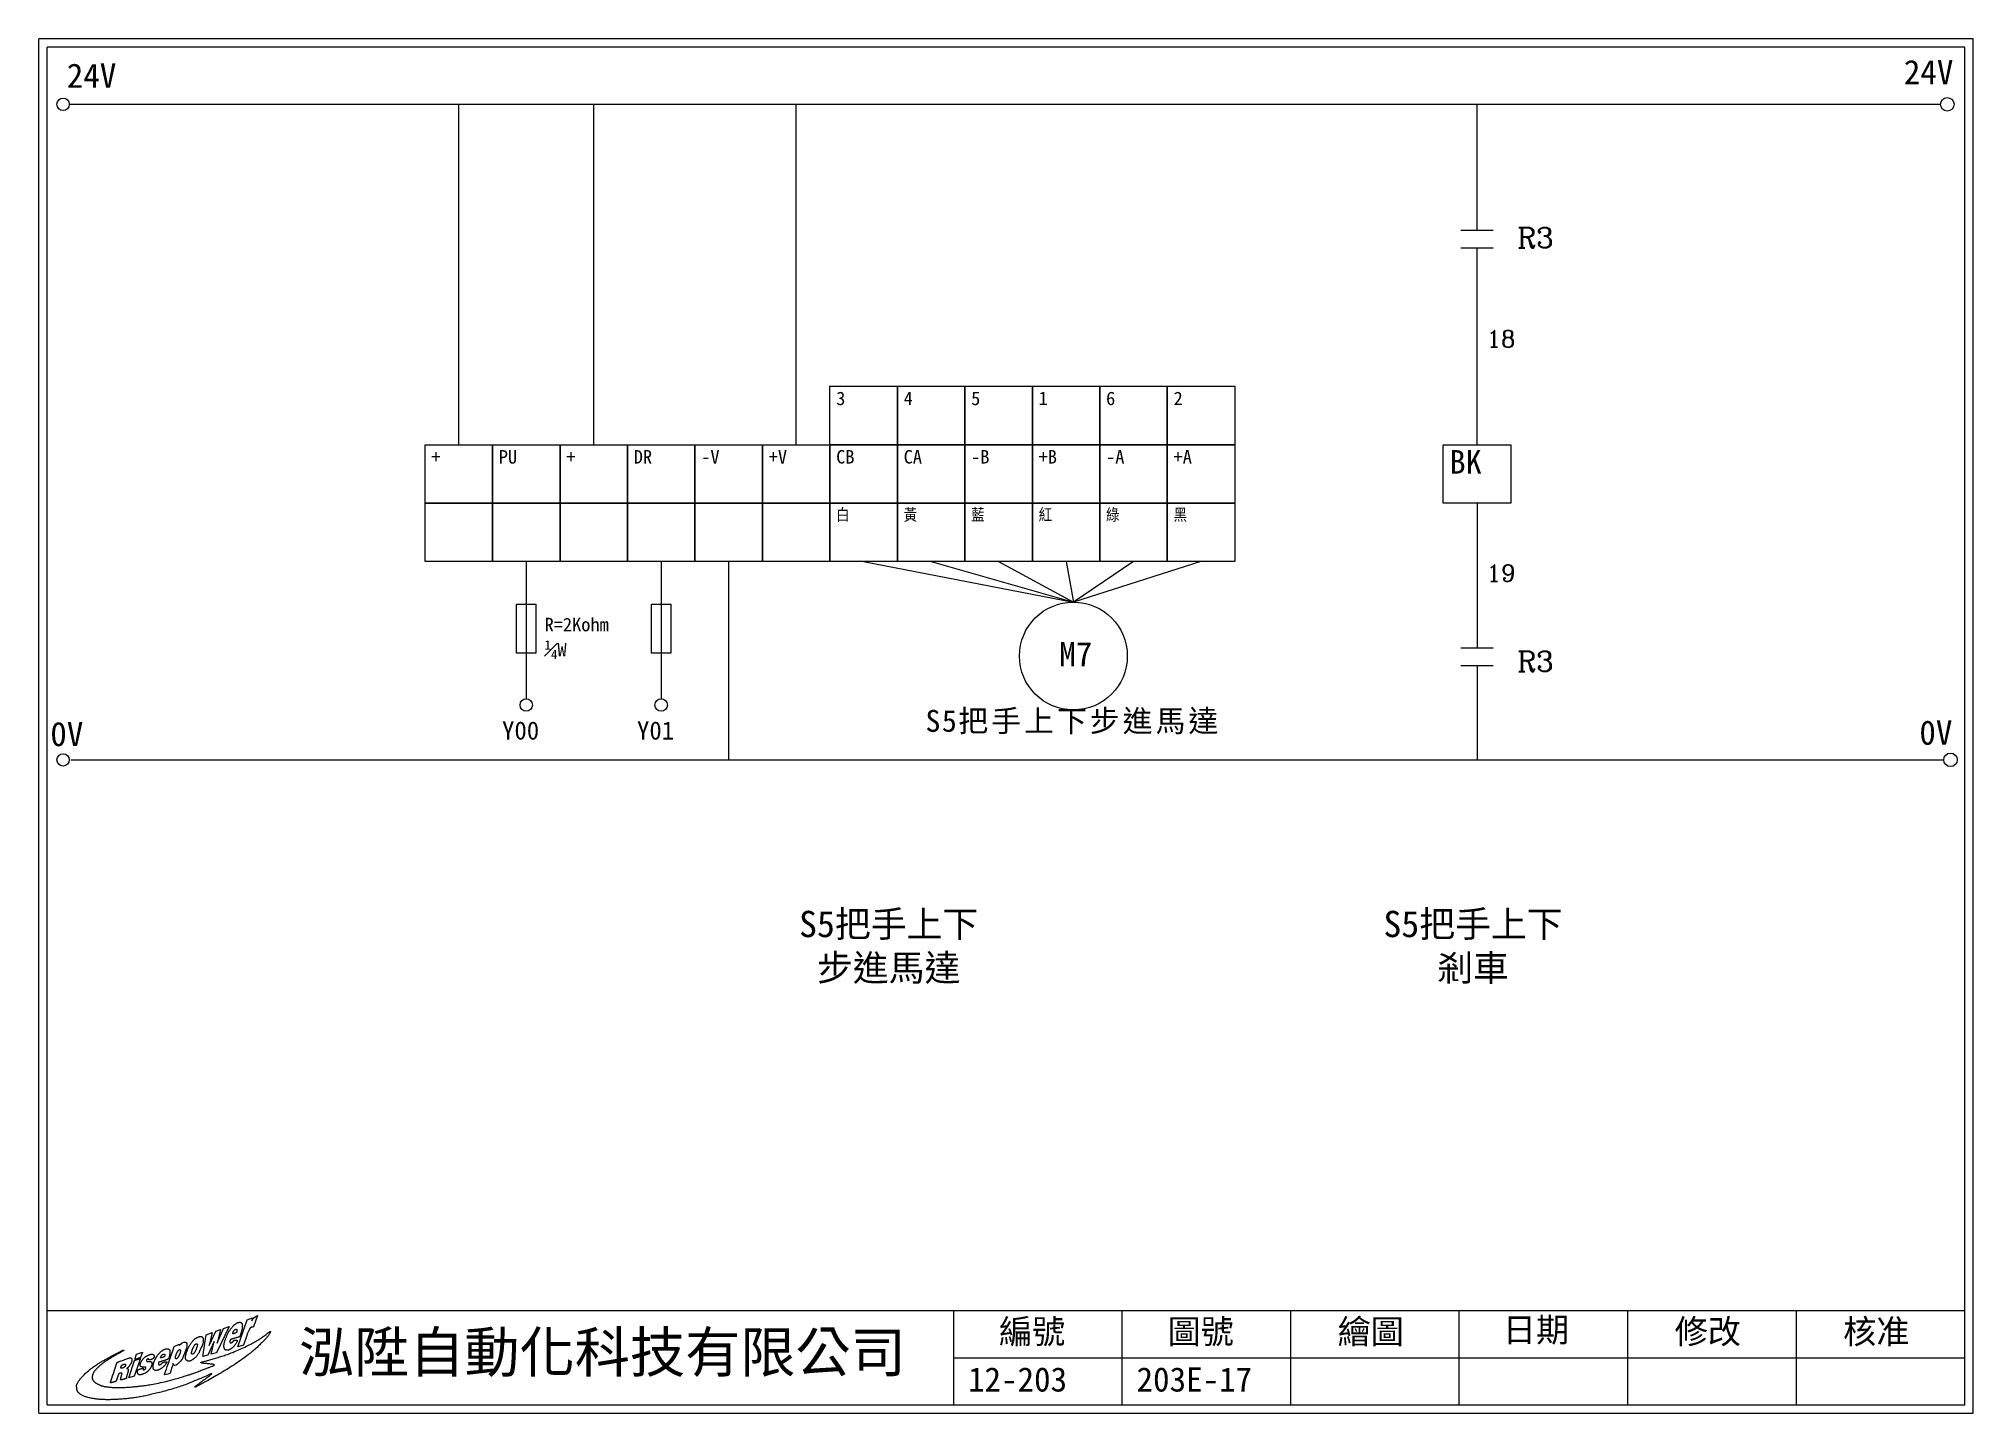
# Model space of a CAD drawing. Extents: x 926 to 1213, y -211 to -7.
import ezdxf

# ---------------------------------------------------------------- set-up
doc = ezdxf.new("R2010")
doc.units = 0
doc.layers.get('0').update_dxf_attribs({"linetype": 'CONTINUOUS'})
for name, color, linetype in [('圖框層', 7, 'CONTINUOUS'), ('標尺寸層', 3, 'CONTINUOUS'), ('輪廓線層', 7, 'CONTINUOUS')]:
    doc.layers.add(name, color=color, linetype=linetype)
doc.styles.add('CNS', font='romanc.shx', dxfattribs={"bigfont": 'chineset.shx'})
doc.styles.add('STSL', font='KAIU.TTF')
doc.styles.add('標楷體', font='KAIU.TTF')

msp = doc.modelspace()

# ---------------------------------------------------------------- texts
at = {"attachment_point": 1}
for s, insert, char_height, width in [('{\\Fromanc,chineset|c136;R3}', (1145.06, -35.26), 3, 8.2913), ('{\\Fromanc,chineset|c136;18}', (1140.53, -50.53), 2.5, 8.2913), ('3', (1044.05, -59.62), 2, 8.2913), ('4', (1054.06, -59.62), 2, 8.2913), ('5', (1064.07, -59.62), 2, 8.2913), ('1', (1074.08, -59.62), 2, 8.2913), ('6', (1084.09, -59.62), 2, 8.2913), ('2', (1094.1, -59.62), 2, 8.2913), ('+', (983.99, -68.29), 2, 8.2913), ('PU', (994, -68.29), 2, 8.2913), ('+', (1004.01, -68.29), 2, 8.2913), ('DR', (1014.02, -68.29), 2, 8.2913), ('-V', (1024.03, -68.29), 2, 8.2913), ('+V', (1034.04, -68.29), 2, 8.2913), ('CB', (1044.05, -68.29), 2, 8.2913), ('CA', (1054.06, -68.29), 2, 8.2913), ('-B', (1064.07, -68.29), 2, 8.2913), ('+B', (1074.08, -68.29), 2, 8.2913), ('-A', (1084.09, -68.29), 2, 8.2913), ('+A', (1094.1, -68.29), 2, 8.2913), ('BK', (1135.05, -68.29), 3.5, 8.2913), ('{\\Fromanc,chineset|c136;白}', (1044.05, -76.95), 2, 8.2913), ('{\\Fromanc,chineset|c136;黃}', (1054.06, -76.95), 2, 8.2913), ('{\\Fromanc,chineset|c136;藍}', (1064.07, -76.95), 2, 8.2913), ('{\\Fromanc,chineset|c136;紅}', (1074.08, -76.95), 2, 8.2913), ('{\\Fromanc,chineset|c136;綠}', (1084.09, -76.95), 2, 8.2913), ('{\\Fromanc,chineset|c136;黑}', (1094.1, -76.95), 2, 8.2913), ('{\\Fromanc,chineset|c136;19}', (1140.53, -85.3), 2.5, 8.2913), ('\\A1;R=2Kohm\\P{\\H0.7x;\\S1#4;}W', (1000.79, -93.18), 2, 14.6181), ('{\\Fromanc,chineset|c136;R3}', (1145.06, -98.15), 3, 8.2913)]:
    msp.add_mtext(s, dxfattribs=dict(at, insert=insert, char_height=char_height, width=width))
at = {"color": 0, "insert": (1079.24, -106.85), "char_height": 3.25, "width": 46.0407, "attachment_point": 2, "style": '標楷體'}
msp.add_mtext('{\\T1.1;S5把手上下步進馬達}', dxfattribs=at)
at = {"layer": '圖框層', "color": 4, "style": 'STSL'}
for s, height, p in [('24V', 3.6, (929.91, -14.53)), ('24V', 3.6, (1202.44, -14)), ('M7', 3.6, (1077.15, -100.38)), ('0V', 3.6, (927.47, -112.22)), ('Y00', 2.7, (994.48, -111.25)), ('Y01', 2.7, (1014.5, -111.25)), ('0V', 3.6, (1204.74, -112.01)), ('編號', 3.6, (1068.21, -200.88)), ('圖號', 3.6, (1093.21, -200.88)), ('繪圖', 3.6, (1118.44, -200.88)), ('日期', 3.6, (1142.96, -200.63)), ('修改', 3.6, (1168.44, -200.88)), ('核准', 3.6, (1193.44, -200.88)), ('泓陞自動化科技有限公司', 6, (964.35, -205.14)), ('12-203', 3.6, (1063.61, -207.99)), ('203E-17', 3.6, (1088.61, -207.99))]:
    msp.add_text(s, height=height, dxfattribs=at).set_placement(p)
at = {"layer": '標尺寸層', "color": 7, "char_height": 3.9, "width": 27.7582, "attachment_point": 5, "style": 'CNS'}
for s, insert in [('{\\fDFKai-SB|b0|i0|c136|p65;S5把手上下步進馬達}', (1051.84, -142.08)), ('{\\fDFKai-SB|b0|i0|c136|p65;S5把手上下剎車}', (1138.53, -142.08))]:
    msp.add_mtext(s, dxfattribs=dict(at, insert=insert))

# ---------------------------------------------------------------- linework, layer by layer
for points in [[(1043.12, -58.82), (1053.13, -58.82), (1053.13, -67.49), (1043.12, -67.49)], [(1053.13, -58.82), (1063.14, -58.82), (1063.14, -67.49), (1053.13, -67.49)], [(1063.14, -58.82), (1073.15, -58.82), (1073.15, -67.49), (1063.14, -67.49)], [(1073.15, -58.82), (1083.16, -58.82), (1083.16, -67.49), (1073.15, -67.49)], [(1083.16, -58.82), (1093.17, -58.82), (1093.17, -67.49), (1083.16, -67.49)], [(1093.17, -58.82), (1103.18, -58.82), (1103.18, -67.49), (1093.17, -67.49)], [(983.06, -67.49), (993.07, -67.49), (993.07, -76.15), (983.06, -76.15)], [(993.07, -67.49), (1003.08, -67.49), (1003.08, -76.15), (993.07, -76.15)], [(1003.08, -67.49), (1013.09, -67.49), (1013.09, -76.15), (1003.08, -76.15)], [(1013.09, -67.49), (1023.1, -67.49), (1023.1, -76.15), (1013.09, -76.15)], [(1023.1, -67.49), (1033.11, -67.49), (1033.11, -76.15), (1023.1, -76.15)], [(1033.11, -67.49), (1043.12, -67.49), (1043.12, -76.15), (1033.11, -76.15)], [(1043.12, -67.49), (1053.13, -67.49), (1053.13, -76.15), (1043.12, -76.15)], [(1053.13, -67.49), (1063.14, -67.49), (1063.14, -76.15), (1053.13, -76.15)], [(1063.14, -67.49), (1073.15, -67.49), (1073.15, -76.15), (1063.14, -76.15)], [(1073.15, -67.49), (1083.16, -67.49), (1083.16, -76.15), (1073.15, -76.15)], [(1083.16, -67.49), (1093.17, -67.49), (1093.17, -76.15), (1083.16, -76.15)], [(1093.17, -67.49), (1103.18, -67.49), (1103.18, -76.15), (1093.17, -76.15)], [(1134.11, -67.49), (1144.12, -67.49), (1144.12, -76.15), (1134.11, -76.15)], [(983.06, -76.15), (993.07, -76.15), (993.07, -84.81), (983.06, -84.81)], [(993.07, -76.15), (1003.08, -76.15), (1003.08, -84.81), (993.07, -84.81)], [(1003.08, -76.15), (1013.09, -76.15), (1013.09, -84.81), (1003.08, -84.81)], [(1013.09, -76.15), (1023.1, -76.15), (1023.1, -84.81), (1013.09, -84.81)], [(1023.1, -76.15), (1033.11, -76.15), (1033.11, -84.81), (1023.1, -84.81)], [(1033.11, -76.15), (1043.12, -76.15), (1043.12, -84.81), (1033.11, -84.81)], [(1043.12, -76.15), (1053.13, -76.15), (1053.13, -84.81), (1043.12, -84.81)], [(1053.13, -76.15), (1063.14, -76.15), (1063.14, -84.81), (1053.13, -84.81)], [(1063.14, -76.15), (1073.15, -76.15), (1073.15, -84.81), (1063.14, -84.81)], [(1073.15, -76.15), (1083.16, -76.15), (1083.16, -84.81), (1073.15, -84.81)], [(1083.16, -76.15), (1093.17, -76.15), (1093.17, -84.81), (1083.16, -84.81)], [(1093.17, -76.15), (1103.18, -76.15), (1103.18, -84.81), (1093.17, -84.81)]]:
    msp.add_lwpolyline(points, close=True)
for centre, radius in [((1208.88, -16.99), 1), ((1079.24, -98.85), 8), ((1209.36, -114.26), 1)]:
    msp.add_circle(centre, radius)
at = {"layer": '圖框層', "color": 7}
for p, q in [((1212.74, -7.25), (925.74, -7.25)), ((925.74, -211.22), (925.74, -7.25)), ((1211.49, -8.5), (926.99, -8.5)), ((926.99, -209.97), (926.99, -8.5)), ((1211.49, -209.97), (1211.49, -8.5)), ((1212.74, -211.22), (1212.74, -7.25)), ((926.99, -195.97), (1211.49, -195.97)), ((1061.49, -209.97), (1061.49, -195.97)), ((1086.49, -209.97), (1086.49, -195.97)), ((1111.49, -209.97), (1111.49, -195.97)), ((1136.49, -209.97), (1136.49, -195.97)), ((1161.49, -209.97), (1161.49, -195.97)), ((1186.49, -209.97), (1186.49, -195.97)), ((1061.49, -202.97), (1211.49, -202.97)), ((925.74, -211.22), (1212.74, -211.22)), ((926.99, -209.97), (1211.49, -209.97))]:
    msp.add_line(p, q, dxfattribs=at)
at = {"layer": '標尺寸層', "color": 7}
for p, q in [((930.28, -16.99), (1207.88, -16.99)), ((930.49, -114.26), (1208.36, -114.26))]:
    msp.add_line(p, q, dxfattribs=at)
at = {"layer": '標尺寸層'}
for p, q in [((988.06, -67.49), (988.06, -16.99)), ((1008.08, -67.49), (1008.08, -16.99)), ((1038.11, -67.49), (1038.11, -16.99)), ((1139.12, -35.64), (1139.12, -16.99)), ((1136.74, -35.64), (1141.49, -35.64)), ((1136.74, -38.27), (1141.49, -38.27)), ((1139.12, -67.49), (1139.12, -38.27)), ((1139.12, -76.15), (1139.12, -97.63)), ((998.07, -84.81), (998.07, -105.2)), ((1018.09, -84.81), (1018.09, -105.2)), ((1028.1, -84.81), (1028.1, -114.26)), ((1048.12, -84.81), (1079.24, -90.85)), ((1058.13, -84.81), (1079.24, -90.85)), ((1068.14, -84.81), (1079.24, -90.85)), ((1078.15, -84.81), (1079.24, -90.85)), ((1088.16, -84.81), (1079.24, -90.85)), ((1098.17, -84.81), (1079.24, -90.85)), ((1136.74, -97.63), (1141.49, -97.63)), ((1136.74, -100.26), (1141.49, -100.26)), ((1139.12, -100.26), (1139.12, -114.26))]:
    msp.add_line(p, q, dxfattribs=at)
for points in [[(996.63, -91.17), (999.51, -91.17), (999.51, -98.42), (996.63, -98.42)], [(1016.65, -91.17), (1019.53, -91.17), (1019.53, -98.42), (1016.65, -98.42)]]:
    msp.add_lwpolyline(points, close=True, dxfattribs=at)
at = {"layer": '標尺寸層', "color": 7}
for centre in [(929.36, -16.99), (998.07, -106.12), (1018.09, -106.12), (929.36, -114.26)]:
    msp.add_circle(centre, 0.92, dxfattribs=at)
at = {"layer": '輪廓線層', "color": 116}
for points in [[(955.69, -199.49), (955.68, -199.53), (955.66, -199.58), (955.65, -199.62), (955.63, -199.66), (955.62, -199.7), (955.61, -199.73), (955.6, -199.76), (955.59, -199.79), (955.57, -199.81), (955.56, -199.83), (955.55, -199.85), (955.54, -199.86), (955.52, -199.88), (955.5, -199.89), (955.48, -199.9), (955.46, -199.91), (955.44, -199.92), (955.41, -199.92), (955.38, -199.93), (955.34, -199.94), (955.3, -199.95), (955.26, -199.96), (955.21, -199.97), (955.16, -199.98), (955.1, -200), (955.04, -200.01), (954.97, -200.03), (954.91, -200.05), (954.84, -200.07), (954.77, -200.09), (954.71, -200.11), (954.65, -200.13), (954.59, -200.15), (954.54, -200.16), (954.49, -200.18), (954.44, -200.19), (954.4, -200.2), (954.36, -200.22), (954.33, -200.23), (954.3, -200.24), (954.28, -200.25), (954.25, -200.26), (954.23, -200.27), (954.22, -200.28), (954.2, -200.29), (954.19, -200.3), (954.18, -200.31), (954.17, -200.33), (954.16, -200.35), (954.15, -200.37), (954.14, -200.39), (954.13, -200.42), (954.12, -200.44), (954.11, -200.47), (954.11, -200.49), (954.1, -200.52), (954.1, -200.54), (954.1, -200.56), (954.09, -200.58), (954.09, -200.6), (954.09, -200.62), (954.09, -200.64), (954.1, -200.66), (954.1, -200.68), (954.11, -200.69), (954.11, -200.71), (954.12, -200.72), (954.13, -200.73), (954.14, -200.74), (954.15, -200.75), (954.16, -200.76), (954.17, -200.76), (954.19, -200.77), (954.2, -200.77), (954.22, -200.77), (954.24, -200.77), (954.26, -200.77), (954.28, -200.77), (954.3, -200.76), (954.32, -200.76), (954.34, -200.75), (954.36, -200.74), (954.38, -200.73), (954.4, -200.72), (954.42, -200.71), (954.43, -200.69), (954.45, -200.68), (954.47, -200.66), (954.49, -200.64), (954.51, -200.63), (954.53, -200.61), (954.55, -200.59), (954.56, -200.57), (954.58, -200.55), (954.6, -200.53), (954.61, -200.51), (954.62, -200.5), (954.63, -200.48), (954.65, -200.46), (954.66, -200.45), (954.69, -200.43), (954.71, -200.41), (954.75, -200.4), (954.79, -200.38), (954.84, -200.37), (954.9, -200.35), (954.97, -200.34), (955.03, -200.34), (955.09, -200.34), (955.13, -200.35), (955.17, -200.38), (955.19, -200.42), (955.19, -200.48), (955.17, -200.55), (955.14, -200.63), (955.09, -200.72), (955.04, -200.82), (954.98, -200.91), (954.91, -201.01), (954.85, -201.09), (954.78, -201.18), (954.72, -201.25), (954.66, -201.31), (954.61, -201.37), (954.55, -201.43), (954.5, -201.48), (954.45, -201.52), (954.4, -201.56), (954.36, -201.59), (954.32, -201.62), (954.28, -201.64), (954.24, -201.67), (954.21, -201.69), (954.18, -201.71), (954.14, -201.73), (954.11, -201.74), (954.08, -201.76), (954.06, -201.77), (954.03, -201.78), (954, -201.8), (953.98, -201.81), (953.95, -201.82), (953.93, -201.83), (953.9, -201.84), (953.88, -201.85), (953.86, -201.85), (953.83, -201.86), (953.81, -201.86), (953.78, -201.87), (953.76, -201.87), (953.73, -201.87), (953.71, -201.87), (953.68, -201.87), (953.65, -201.87), (953.62, -201.86), (953.59, -201.86), (953.56, -201.85), (953.53, -201.84), (953.5, -201.84), (953.47, -201.83), (953.45, -201.81), (953.43, -201.8), (953.41, -201.79), (953.39, -201.77), (953.37, -201.75), (953.36, -201.73), (953.34, -201.71), (953.33, -201.68), (953.31, -201.65), (953.3, -201.62), (953.29, -201.59), (953.28, -201.55), (953.27, -201.52), (953.26, -201.48), (953.25, -201.44), (953.24, -201.4), (953.23, -201.35), (953.23, -201.31), (953.23, -201.26), (953.23, -201.22), (953.23, -201.17), (953.23, -201.12), (953.23, -201.07), (953.24, -201.02), (953.25, -200.97), (953.26, -200.91), (953.27, -200.85), (953.28, -200.79), (953.29, -200.73), (953.31, -200.66), (953.33, -200.59), (953.35, -200.51), (953.38, -200.43), (953.41, -200.34), (953.44, -200.25), (953.47, -200.16), (953.51, -200.06), (953.54, -199.96), (953.58, -199.87), (953.63, -199.77), (953.67, -199.67), (953.71, -199.57), (953.76, -199.47), (953.81, -199.38), (953.86, -199.28), (953.91, -199.19), (953.97, -199.09), (954.02, -199), (954.08, -198.91), (954.14, -198.82), (954.2, -198.74), (954.26, -198.66), (954.32, -198.58), (954.38, -198.51), (954.43, -198.44), (954.48, -198.38), (954.53, -198.33), (954.57, -198.28), (954.61, -198.23), (954.65, -198.19), (954.69, -198.16), (954.72, -198.12), (954.76, -198.09), (954.8, -198.06), (954.84, -198.03), (954.88, -198), (954.92, -197.97), (954.96, -197.94), (955, -197.92), (955.04, -197.89), (955.08, -197.86), (955.13, -197.84), (955.16, -197.82), (955.2, -197.8), (955.24, -197.78), (955.28, -197.76), (955.31, -197.75), (955.35, -197.74), (955.38, -197.73), (955.41, -197.72), (955.45, -197.71), (955.48, -197.71), (955.51, -197.7), (955.54, -197.7), (955.57, -197.7), (955.59, -197.7), (955.62, -197.7), (955.65, -197.71), (955.67, -197.71), (955.69, -197.72), (955.71, -197.72), (955.74, -197.73), (955.76, -197.74), (955.78, -197.75), (955.79, -197.77), (955.81, -197.78), (955.83, -197.8), (955.84, -197.82), (955.86, -197.84), (955.88, -197.86), (955.89, -197.88), (955.9, -197.91), (955.91, -197.94), (955.92, -197.96), (955.93, -197.99), (955.94, -198.02), (955.94, -198.06), (955.95, -198.09), (955.95, -198.13), (955.95, -198.16), (955.96, -198.2), (955.96, -198.25), (955.96, -198.29), (955.95, -198.33), (955.95, -198.38), (955.95, -198.43), (955.94, -198.48), (955.94, -198.53), (955.93, -198.58), (955.93, -198.63), (955.92, -198.68), (955.91, -198.73), (955.9, -198.78), (955.88, -198.83), (955.87, -198.88), (955.86, -198.93), (955.84, -198.99), (955.83, -199.04), (955.81, -199.1), (955.79, -199.16), (955.78, -199.21), (955.76, -199.27), (955.74, -199.33), (955.72, -199.38), (955.71, -199.43)], [(956.9, -198.92), (956.71, -199.35), (956.57, -199.81), (956.13, -201.11), (955.27, -201.34), (956.68, -197.35), (957.47, -197.06), (957.34, -197.52), (957.59, -197.08), (957.89, -196.83), (958.2, -196.69), (957.61, -198.38), (957.48, -198.43), (957.32, -198.46), (957.12, -198.6)], [(947.07, -203.08), (946.8, -203.46), (946.49, -203.77), (946.27, -203.98), (946.14, -204.05), (945.96, -204.1), (945.84, -204.06), (945.72, -204.02), (945.7, -203.89), (945.69, -203.83), (945.63, -203.99), (945.6, -204.18), (945.5, -204.43), (945.39, -204.78), (945.31, -205.09), (945.24, -205.24), (945.19, -205.33), (944.88, -205.4), (944.4, -205.51), (944.51, -205.18), (944.65, -204.79), (944.68, -204.67), (944.82, -204.26), (945.01, -203.77), (945.14, -203.32), (945.4, -202.6), (945.63, -201.93), (945.84, -201.29), (946.6, -200.98), (946.6, -201.18), (946.74, -200.99), (947.03, -200.78), (947.29, -200.66), (947.5, -200.65), (947.61, -200.73), (947.7, -200.84), (947.71, -201.05), (947.7, -201.33), (947.68, -201.55), (947.59, -201.81), (947.48, -202.08), (947.39, -202.32), (947.24, -202.7)], [(947.99, -203.49), (947.96, -203.49), (947.93, -203.48), (947.9, -203.48), (947.87, -203.47), (947.85, -203.46), (947.82, -203.45), (947.79, -203.43), (947.77, -203.42), (947.75, -203.4), (947.72, -203.39), (947.7, -203.37), (947.68, -203.35), (947.66, -203.34), (947.64, -203.32), (947.63, -203.3), (947.61, -203.27), (947.6, -203.25), (947.58, -203.23), (947.57, -203.2), (947.56, -203.18), (947.55, -203.15), (947.54, -203.12), (947.54, -203.09), (947.53, -203.06), (947.53, -203.03), (947.52, -203), (947.52, -202.97), (947.52, -202.94), (947.52, -202.9), (947.52, -202.87), (947.52, -202.83), (947.53, -202.8), (947.53, -202.76), (947.54, -202.72), (947.54, -202.69), (947.55, -202.65), (947.56, -202.61), (947.57, -202.57), (947.58, -202.53), (947.59, -202.48), (947.6, -202.44), (947.61, -202.4), (947.62, -202.36), (947.63, -202.32), (947.64, -202.28), (947.65, -202.24), (947.66, -202.2), (947.68, -202.16), (947.69, -202.12), (947.7, -202.09), (947.72, -202.05), (947.73, -202.02), (947.75, -201.98), (947.76, -201.94), (947.78, -201.9), (947.8, -201.86), (947.82, -201.81), (947.84, -201.76), (947.86, -201.71), (947.88, -201.65), (947.9, -201.59), (947.93, -201.53), (947.96, -201.46), (948, -201.39), (948.03, -201.32), (948.07, -201.24), (948.11, -201.17), (948.16, -201.09), (948.2, -201.01), (948.25, -200.94), (948.3, -200.86), (948.35, -200.79), (948.4, -200.72), (948.44, -200.66), (948.49, -200.6), (948.54, -200.54), (948.59, -200.49), (948.63, -200.44), (948.68, -200.39), (948.72, -200.34), (948.76, -200.3), (948.81, -200.27), (948.85, -200.23), (948.89, -200.2), (948.93, -200.17), (948.97, -200.14), (949.01, -200.11), (949.05, -200.09), (949.09, -200.06), (949.13, -200.04), (949.17, -200.02), (949.21, -200), (949.25, -199.98), (949.29, -199.96), (949.33, -199.94), (949.36, -199.93), (949.39, -199.91), (949.41, -199.9), (949.44, -199.89), (949.46, -199.88), (949.48, -199.87), (949.5, -199.86), (949.53, -199.85), (949.55, -199.84), (949.57, -199.83), (949.6, -199.82), (949.63, -199.82), (949.66, -199.81), (949.68, -199.81), (949.71, -199.81), (949.74, -199.8), (949.77, -199.8), (949.79, -199.81), (949.82, -199.81), (949.84, -199.81), (949.87, -199.82), (949.89, -199.83), (949.92, -199.84), (949.94, -199.85), (949.96, -199.87), (949.99, -199.88), (950.01, -199.9), (950.03, -199.93), (950.05, -199.95), (950.07, -199.98), (950.09, -200.01), (950.1, -200.05), (950.12, -200.08), (950.13, -200.12), (950.14, -200.17), (950.15, -200.21), (950.15, -200.26), (950.15, -200.31), (950.16, -200.36), (950.16, -200.42), (950.15, -200.47), (950.15, -200.53), (950.14, -200.59), (950.14, -200.65), (950.13, -200.71), (950.12, -200.77), (950.11, -200.84), (950.09, -200.9), (950.07, -200.96), (950.06, -201.01), (950.04, -201.07), (950.01, -201.12), (949.99, -201.18), (949.97, -201.23), (949.94, -201.28), (949.92, -201.34), (949.89, -201.39), (949.86, -201.44), (949.84, -201.5), (949.81, -201.55), (949.79, -201.6), (949.76, -201.66), (949.74, -201.72), (949.71, -201.78), (949.68, -201.84), (949.65, -201.9), (949.62, -201.97), (949.59, -202.04), (949.56, -202.11), (949.53, -202.18), (949.49, -202.25), (949.45, -202.32), (949.41, -202.4), (949.36, -202.47), (949.31, -202.54), (949.26, -202.62), (949.21, -202.68), (949.15, -202.75), (949.1, -202.82), (949.04, -202.88), (948.99, -202.93), (948.93, -202.99), (948.87, -203.03), (948.82, -203.08), (948.77, -203.12), (948.72, -203.15), (948.67, -203.19), (948.62, -203.22), (948.58, -203.25), (948.53, -203.27), (948.49, -203.3), (948.46, -203.33), (948.42, -203.35), (948.38, -203.37), (948.35, -203.39), (948.31, -203.41), (948.28, -203.42), (948.24, -203.44), (948.21, -203.45), (948.17, -203.46), (948.13, -203.47), (948.1, -203.48), (948.06, -203.49), (948.03, -203.49)], [(948.7, -201.42), (948.72, -201.39), (948.74, -201.35), (948.76, -201.31), (948.78, -201.27), (948.8, -201.24), (948.82, -201.2), (948.84, -201.16), (948.87, -201.13), (948.89, -201.1), (948.91, -201.06), (948.93, -201.04), (948.96, -201.01), (948.98, -200.98), (949, -200.96), (949.03, -200.94), (949.05, -200.93), (949.07, -200.91), (949.1, -200.91), (949.12, -200.9), (949.14, -200.89), (949.16, -200.89), (949.18, -200.89), (949.2, -200.9), (949.22, -200.9), (949.23, -200.91), (949.25, -200.92), (949.26, -200.93), (949.26, -200.95), (949.27, -200.96), (949.28, -200.98), (949.28, -201), (949.28, -201.02), (949.28, -201.04), (949.28, -201.06), (949.28, -201.08), (949.27, -201.11), (949.27, -201.13), (949.26, -201.16), (949.26, -201.19), (949.25, -201.22), (949.24, -201.25), (949.23, -201.28), (949.22, -201.31), (949.21, -201.35), (949.2, -201.38), (949.19, -201.41), (949.18, -201.44), (949.17, -201.48), (949.16, -201.51), (949.15, -201.54), (949.14, -201.58), (949.13, -201.61), (949.11, -201.64), (949.1, -201.67), (949.09, -201.7), (949.08, -201.74), (949.07, -201.77), (949.06, -201.8), (949.04, -201.83), (949.03, -201.86), (949.01, -201.89), (949, -201.92), (948.99, -201.95), (948.97, -201.98), (948.96, -202.01), (948.94, -202.04), (948.93, -202.06), (948.91, -202.09), (948.9, -202.11), (948.89, -202.14), (948.87, -202.16), (948.86, -202.18), (948.85, -202.2), (948.83, -202.22), (948.82, -202.24), (948.8, -202.26), (948.79, -202.28), (948.78, -202.29), (948.76, -202.31), (948.75, -202.33), (948.73, -202.34), (948.72, -202.36), (948.7, -202.37), (948.68, -202.39), (948.67, -202.4), (948.65, -202.41), (948.63, -202.42), (948.62, -202.43), (948.6, -202.44), (948.58, -202.45), (948.56, -202.45), (948.54, -202.45), (948.53, -202.45), (948.51, -202.45), (948.5, -202.45), (948.48, -202.45), (948.47, -202.44), (948.46, -202.43), (948.45, -202.42), (948.44, -202.41), (948.43, -202.4), (948.43, -202.39), (948.42, -202.37), (948.42, -202.35), (948.41, -202.34), (948.41, -202.32), (948.41, -202.3), (948.41, -202.28), (948.41, -202.26), (948.41, -202.24), (948.41, -202.21), (948.42, -202.18), (948.43, -202.15), (948.44, -202.12), (948.45, -202.09), (948.46, -202.06), (948.48, -202.02), (948.49, -201.99), (948.5, -201.96), (948.51, -201.93), (948.51, -201.89), (948.52, -201.86), (948.53, -201.84), (948.53, -201.81), (948.54, -201.78), (948.54, -201.75), (948.55, -201.72), (948.56, -201.69), (948.57, -201.66), (948.58, -201.63), (948.6, -201.6), (948.62, -201.56), (948.64, -201.53), (948.66, -201.5), (948.68, -201.46)], [(950.85, -202.61), (950.07, -202.78), (950.6, -199.55), (951.46, -199.24), (951.01, -201.16), (952.04, -199.01), (952.7, -198.8), (952.22, -200.82), (953.16, -198.64), (953.98, -198.34), (952.1, -202.26), (951.31, -202.46), (951.76, -200.55)], [(955.02, -199.27), (955, -199.28), (954.98, -199.29), (954.95, -199.3), (954.93, -199.31), (954.9, -199.32), (954.88, -199.33), (954.85, -199.34), (954.82, -199.35), (954.8, -199.36), (954.77, -199.37), (954.75, -199.38), (954.73, -199.39), (954.7, -199.39), (954.68, -199.4), (954.66, -199.41), (954.63, -199.41), (954.61, -199.42), (954.59, -199.42), (954.57, -199.42), (954.56, -199.42), (954.54, -199.41), (954.53, -199.41), (954.52, -199.4), (954.52, -199.38), (954.51, -199.37), (954.52, -199.35), (954.52, -199.32), (954.53, -199.3), (954.54, -199.27), (954.55, -199.24), (954.57, -199.21), (954.58, -199.18), (954.6, -199.15), (954.61, -199.12), (954.63, -199.09), (954.65, -199.06), (954.66, -199.03), (954.68, -199.01), (954.7, -198.98), (954.72, -198.95), (954.74, -198.93), (954.76, -198.9), (954.78, -198.88), (954.81, -198.86), (954.83, -198.84), (954.85, -198.82), (954.87, -198.8), (954.9, -198.79), (954.92, -198.78), (954.94, -198.77), (954.96, -198.76), (954.98, -198.75), (954.99, -198.75), (955.01, -198.75), (955.03, -198.75), (955.04, -198.75), (955.06, -198.75), (955.07, -198.75), (955.08, -198.76), (955.1, -198.76), (955.11, -198.77), (955.12, -198.78), (955.12, -198.78), (955.13, -198.79), (955.14, -198.8), (955.14, -198.81), (955.14, -198.83), (955.14, -198.84), (955.14, -198.86), (955.14, -198.87), (955.14, -198.89), (955.14, -198.92), (955.14, -198.94), (955.14, -198.97), (955.14, -199), (955.13, -199.03), (955.13, -199.06), (955.13, -199.09), (955.12, -199.11), (955.11, -199.14), (955.11, -199.16), (955.1, -199.18), (955.09, -199.2), (955.08, -199.22), (955.07, -199.23), (955.05, -199.24), (955.04, -199.26)], [(938.99, -204.63), (939, -204.64), (939.01, -204.66), (939.02, -204.68), (939.03, -204.7), (939.03, -204.73), (939.03, -204.75), (939.03, -204.78), (939.03, -204.81), (939.03, -204.85), (939.02, -204.88), (939.02, -204.92), (939.01, -204.95), (939, -204.99), (938.99, -205.03), (938.99, -205.07), (938.98, -205.11), (938.96, -205.15), (938.95, -205.19), (938.94, -205.23), (938.93, -205.27), (938.91, -205.31), (938.9, -205.35), (938.89, -205.39), (938.88, -205.42), (938.86, -205.46), (938.85, -205.49), (938.84, -205.52), (938.83, -205.55), (938.82, -205.58), (938.82, -205.61), (938.81, -205.63), (938.8, -205.66), (938.8, -205.68), (938.8, -205.71), (938.79, -205.73), (938.79, -205.76), (938.79, -205.78), (938.79, -205.8), (938.79, -205.82), (938.79, -205.84), (938.78, -205.86), (938.78, -205.88), (938.78, -205.9), (938.78, -205.91), (938.78, -205.93), (938.78, -205.94), (938.77, -205.96), (938.77, -205.97), (938.77, -205.98), (938.77, -205.99), (938.77, -206), (938.76, -206.01), (938.76, -206.01), (938.75, -206.02), (938.74, -206.03), (938.73, -206.04), (938.71, -206.05), (938.69, -206.05), (938.67, -206.06), (938.65, -206.07), (938.62, -206.08), (938.6, -206.09), (938.57, -206.1), (938.54, -206.11), (938.5, -206.12), (938.47, -206.13), (938.44, -206.14), (938.4, -206.15), (938.37, -206.16), (938.33, -206.17), (938.3, -206.18), (938.26, -206.19), (938.23, -206.2), (938.19, -206.21), (938.16, -206.22), (938.13, -206.23), (938.09, -206.24), (938.06, -206.24), (938.04, -206.25), (938.01, -206.26), (937.99, -206.26), (937.97, -206.27), (937.95, -206.27), (937.94, -206.27), (937.93, -206.27), (937.92, -206.26), (937.91, -206.25), (937.91, -206.24), (937.9, -206.23), (937.9, -206.21), (937.9, -206.19), (937.91, -206.17), (937.91, -206.14), (937.91, -206.12), (937.92, -206.09), (937.92, -206.06), (937.93, -206.04), (937.93, -206.01), (937.94, -205.98), (937.94, -205.96), (937.95, -205.93), (937.95, -205.91), (937.96, -205.88), (937.96, -205.86), (937.97, -205.83), (937.98, -205.8), (937.99, -205.77), (938, -205.75), (938.01, -205.72), (938.02, -205.69), (938.03, -205.66), (938.04, -205.64), (938.04, -205.61), (938.05, -205.58), (938.06, -205.55), (938.06, -205.53), (938.07, -205.5), (938.08, -205.47), (938.08, -205.45), (938.09, -205.43), (938.09, -205.41), (938.1, -205.39), (938.1, -205.37), (938.1, -205.35), (938.1, -205.34), (938.11, -205.32), (938.11, -205.31), (938.11, -205.3), (938.1, -205.29), (938.1, -205.28), (938.09, -205.27), (938.09, -205.27), (938.08, -205.26), (938.07, -205.26), (938.06, -205.26), (938.05, -205.25), (938.04, -205.25), (938.03, -205.25), (938.02, -205.25), (938.01, -205.25), (938, -205.25), (937.98, -205.25), (937.97, -205.25), (937.96, -205.25), (937.94, -205.25), (937.93, -205.25), (937.91, -205.26), (937.89, -205.26), (937.88, -205.26), (937.86, -205.27), (937.84, -205.27), (937.82, -205.28), (937.8, -205.28), (937.78, -205.29), (937.76, -205.3), (937.74, -205.3), (937.72, -205.31), (937.7, -205.32), (937.68, -205.33), (937.67, -205.34), (937.65, -205.36), (937.63, -205.37), (937.62, -205.38), (937.6, -205.4), (937.59, -205.41), (937.58, -205.43), (937.57, -205.44), (937.56, -205.46), (937.55, -205.47), (937.55, -205.48), (937.54, -205.5), (937.54, -205.51), (937.53, -205.52), (937.53, -205.54), (937.52, -205.55), (937.52, -205.56), (937.52, -205.58), (937.51, -205.59), (937.51, -205.61), (937.5, -205.62), (937.5, -205.64), (937.49, -205.66), (937.49, -205.68), (937.48, -205.7), (937.47, -205.73), (937.46, -205.75), (937.46, -205.78), (937.45, -205.8), (937.44, -205.83), (937.43, -205.86), (937.42, -205.89), (937.41, -205.91), (937.4, -205.94), (937.39, -205.96), (937.38, -205.99), (937.37, -206.01), (937.36, -206.04), (937.36, -206.06), (937.35, -206.08), (937.34, -206.11), (937.33, -206.13), (937.33, -206.16), (937.32, -206.18), (937.31, -206.2), (937.3, -206.23), (937.3, -206.25), (937.29, -206.27), (937.28, -206.3), (937.28, -206.32), (937.27, -206.34), (937.27, -206.36), (937.26, -206.38), (937.25, -206.39), (937.24, -206.41), (937.23, -206.43), (937.22, -206.44), (937.2, -206.45), (937.18, -206.47), (937.16, -206.48), (937.13, -206.49), (937.11, -206.5), (937.07, -206.51), (937.04, -206.53), (937, -206.54), (936.96, -206.55), (936.91, -206.57), (936.86, -206.58), (936.81, -206.6), (936.77, -206.61), (936.72, -206.62), (936.67, -206.64), (936.62, -206.65), (936.58, -206.66), (936.54, -206.67), (936.51, -206.68), (936.48, -206.68), (936.45, -206.68), (936.43, -206.68), (936.41, -206.68), (936.4, -206.67), (936.39, -206.65), (936.39, -206.63), (936.39, -206.61), (936.4, -206.58), (936.41, -206.55), (936.42, -206.51), (936.43, -206.48), (936.44, -206.44), (936.46, -206.41), (936.47, -206.37), (936.48, -206.33), (936.5, -206.3), (936.51, -206.26), (936.52, -206.23), (936.53, -206.19), (936.54, -206.16), (936.55, -206.12), (936.56, -206.09), (936.57, -206.06), (936.58, -206.02), (936.59, -205.99), (936.6, -205.96), (936.61, -205.93), (936.62, -205.9), (936.63, -205.87), (936.64, -205.84), (936.65, -205.81), (936.66, -205.78), (936.67, -205.74), (936.68, -205.71), (936.69, -205.67), (936.71, -205.63), (936.72, -205.58), (936.74, -205.54), (936.76, -205.49), (936.78, -205.44), (936.8, -205.39), (936.82, -205.34), (936.84, -205.29), (936.85, -205.24), (936.87, -205.19), (936.89, -205.14), (936.9, -205.1), (936.92, -205.05), (936.93, -205.01), (936.95, -204.97), (936.96, -204.93), (936.97, -204.89), (936.99, -204.85), (937, -204.81), (937.01, -204.78), (937.02, -204.74), (937.03, -204.71), (937.04, -204.68), (937.05, -204.65), (937.06, -204.62), (937.07, -204.6), (937.07, -204.57), (937.08, -204.55), (937.09, -204.53), (937.1, -204.5), (937.1, -204.47), (937.11, -204.44), (937.13, -204.4), (937.14, -204.36), (937.16, -204.31), (937.17, -204.26), (937.19, -204.2), (937.21, -204.15), (937.23, -204.09), (937.25, -204.04), (937.26, -203.99), (937.28, -203.94), (937.29, -203.9), (937.31, -203.86), (937.32, -203.82), (937.33, -203.79), (937.34, -203.76), (937.35, -203.74), (937.36, -203.72), (937.37, -203.7), (937.39, -203.68), (937.41, -203.66), (937.44, -203.65), (937.48, -203.63), (937.54, -203.6), (937.62, -203.57), (937.73, -203.53), (937.85, -203.48), (938, -203.43), (938.16, -203.37), (938.33, -203.31), (938.5, -203.24), (938.66, -203.19), (938.81, -203.13), (938.94, -203.09), (939.05, -203.05), (939.14, -203.02), (939.2, -203), (939.26, -202.99), (939.29, -202.98), (939.32, -202.98), (939.34, -202.98), (939.36, -202.98), (939.38, -202.98), (939.39, -202.98), (939.41, -202.99), (939.42, -202.99), (939.44, -203), (939.45, -203.01), (939.46, -203.02), (939.48, -203.03), (939.49, -203.04), (939.5, -203.06), (939.51, -203.07), (939.53, -203.09), (939.54, -203.11), (939.55, -203.13), (939.55, -203.15), (939.56, -203.17), (939.57, -203.19), (939.57, -203.22), (939.57, -203.24), (939.58, -203.26), (939.58, -203.29), (939.58, -203.32), (939.57, -203.34), (939.57, -203.37), (939.57, -203.4), (939.56, -203.43), (939.55, -203.47), (939.55, -203.5), (939.54, -203.53), (939.53, -203.56), (939.52, -203.6), (939.5, -203.63), (939.49, -203.66), (939.48, -203.69), (939.46, -203.72), (939.44, -203.76), (939.43, -203.79), (939.41, -203.82), (939.39, -203.86), (939.37, -203.89), (939.34, -203.93), (939.32, -203.96), (939.3, -204), (939.28, -204.04), (939.25, -204.07), (939.23, -204.11), (939.21, -204.15), (939.18, -204.18), (939.16, -204.22), (939.13, -204.25), (939.11, -204.28), (939.09, -204.31), (939.07, -204.34), (939.04, -204.36), (939.02, -204.39), (939, -204.41), (938.98, -204.43), (938.96, -204.45), (938.93, -204.46), (938.91, -204.48), (938.9, -204.49), (938.88, -204.51), (938.86, -204.52), (938.85, -204.53), (938.84, -204.54), (938.83, -204.54), (938.82, -204.55), (938.82, -204.56), (938.82, -204.56), (938.82, -204.57), (938.83, -204.57), (938.84, -204.57), (938.85, -204.58), (938.87, -204.58), (938.89, -204.59), (938.91, -204.59), (938.93, -204.6), (938.95, -204.61), (938.97, -204.62)], [(939.97, -203.4), (940.83, -203.1), (939.91, -205.71), (939.11, -205.94)], [(940.26, -202.46), (941.12, -202.15), (940.87, -202.92), (940.02, -203.22)], [(941.79, -203.26), (941.78, -203.27), (941.77, -203.28), (941.76, -203.3), (941.75, -203.31), (941.75, -203.32), (941.74, -203.34), (941.74, -203.35), (941.73, -203.37), (941.73, -203.38), (941.73, -203.39), (941.73, -203.41), (941.73, -203.42), (941.73, -203.43), (941.73, -203.44), (941.74, -203.45), (941.74, -203.47), (941.75, -203.48), (941.75, -203.49), (941.76, -203.5), (941.77, -203.5), (941.79, -203.51), (941.81, -203.52), (941.83, -203.52), (941.85, -203.53), (941.88, -203.53), (941.92, -203.53), (941.95, -203.53), (941.99, -203.53), (942.03, -203.53), (942.08, -203.53), (942.12, -203.52), (942.16, -203.52), (942.2, -203.52), (942.23, -203.53), (942.27, -203.53), (942.3, -203.53), (942.33, -203.53), (942.36, -203.54), (942.39, -203.54), (942.41, -203.55), (942.43, -203.56), (942.44, -203.56), (942.46, -203.57), (942.47, -203.58), (942.48, -203.59), (942.49, -203.61), (942.5, -203.62), (942.51, -203.63), (942.51, -203.65), (942.52, -203.67), (942.52, -203.69), (942.53, -203.7), (942.53, -203.72), (942.54, -203.74), (942.54, -203.76), (942.54, -203.78), (942.54, -203.8), (942.54, -203.82), (942.54, -203.84), (942.54, -203.86), (942.54, -203.87), (942.54, -203.89), (942.54, -203.9), (942.54, -203.92), (942.54, -203.93), (942.54, -203.94), (942.54, -203.96), (942.54, -203.97), (942.53, -203.99), (942.53, -204), (942.52, -204.02), (942.52, -204.05), (942.51, -204.07), (942.5, -204.11), (942.49, -204.14), (942.48, -204.18), (942.46, -204.22), (942.44, -204.26), (942.43, -204.3), (942.41, -204.34), (942.39, -204.39), (942.37, -204.43), (942.34, -204.48), (942.32, -204.52), (942.29, -204.56), (942.26, -204.61), (942.23, -204.65), (942.2, -204.69), (942.17, -204.73), (942.14, -204.77), (942.1, -204.81), (942.07, -204.85), (942.03, -204.89), (941.99, -204.92), (941.95, -204.96), (941.91, -204.99), (941.87, -205.02), (941.83, -205.06), (941.79, -205.09), (941.76, -205.12), (941.72, -205.14), (941.68, -205.17), (941.64, -205.2), (941.6, -205.22), (941.56, -205.24), (941.52, -205.26), (941.48, -205.29), (941.44, -205.3), (941.41, -205.32), (941.37, -205.34), (941.33, -205.36), (941.3, -205.37), (941.26, -205.39), (941.23, -205.4), (941.19, -205.42), (941.16, -205.43), (941.13, -205.44), (941.1, -205.45), (941.07, -205.46), (941.03, -205.47), (941, -205.48), (940.97, -205.49), (940.94, -205.5), (940.91, -205.51), (940.88, -205.51), (940.85, -205.52), (940.83, -205.52), (940.8, -205.52), (940.77, -205.52), (940.74, -205.52), (940.72, -205.52), (940.69, -205.51), (940.67, -205.5), (940.65, -205.5), (940.62, -205.49), (940.6, -205.48), (940.58, -205.46), (940.56, -205.45), (940.54, -205.44), (940.52, -205.42), (940.5, -205.41), (940.49, -205.39), (940.47, -205.37), (940.46, -205.36), (940.45, -205.34), (940.43, -205.32), (940.43, -205.3), (940.42, -205.28), (940.41, -205.26), (940.4, -205.24), (940.4, -205.22), (940.4, -205.19), (940.39, -205.17), (940.39, -205.14), (940.39, -205.12), (940.39, -205.09), (940.39, -205.07), (940.39, -205.05), (940.39, -205.02), (940.4, -205), (940.4, -204.98), (940.4, -204.96), (940.41, -204.94), (940.41, -204.92), (940.42, -204.9), (940.42, -204.88), (940.43, -204.87), (940.43, -204.85), (940.44, -204.84), (940.45, -204.82), (940.46, -204.81), (940.47, -204.8), (940.48, -204.78), (940.49, -204.77), (940.51, -204.76), (940.52, -204.75), (940.54, -204.74), (940.56, -204.73), (940.59, -204.72), (940.61, -204.71), (940.63, -204.7), (940.66, -204.69), (940.69, -204.68), (940.71, -204.67), (940.74, -204.66), (940.77, -204.65), (940.8, -204.64), (940.82, -204.64), (940.85, -204.63), (940.88, -204.62), (940.9, -204.61), (940.93, -204.6), (940.96, -204.59), (940.98, -204.59), (941.01, -204.58), (941.03, -204.57), (941.06, -204.56), (941.08, -204.55), (941.1, -204.55), (941.12, -204.54), (941.14, -204.54), (941.16, -204.53), (941.18, -204.53), (941.19, -204.53), (941.21, -204.53), (941.22, -204.53), (941.23, -204.53), (941.23, -204.54), (941.24, -204.55), (941.24, -204.56), (941.24, -204.58), (941.24, -204.59), (941.24, -204.61), (941.24, -204.63), (941.24, -204.64), (941.24, -204.66), (941.24, -204.67), (941.24, -204.69), (941.24, -204.7), (941.24, -204.71), (941.24, -204.72), (941.24, -204.73), (941.25, -204.73), (941.25, -204.74), (941.25, -204.75), (941.26, -204.75), (941.27, -204.76), (941.27, -204.76), (941.28, -204.76), (941.3, -204.76), (941.31, -204.76), (941.33, -204.76), (941.34, -204.76), (941.36, -204.75), (941.39, -204.75), (941.41, -204.74), (941.43, -204.74), (941.45, -204.73), (941.47, -204.72), (941.49, -204.71), (941.51, -204.7), (941.52, -204.69), (941.53, -204.68), (941.55, -204.67), (941.56, -204.66), (941.57, -204.64), (941.58, -204.63), (941.58, -204.61), (941.59, -204.6), (941.6, -204.59), (941.61, -204.57), (941.62, -204.56), (941.63, -204.54), (941.63, -204.53), (941.64, -204.51), (941.64, -204.5), (941.64, -204.48), (941.64, -204.47), (941.64, -204.46), (941.64, -204.45), (941.64, -204.44), (941.63, -204.43), (941.63, -204.42), (941.62, -204.41), (941.61, -204.4), (941.6, -204.39), (941.59, -204.38), (941.58, -204.38), (941.56, -204.37), (941.54, -204.37), (941.52, -204.37), (941.5, -204.36), (941.48, -204.36), (941.45, -204.36), (941.42, -204.36), (941.39, -204.36), (941.36, -204.36), (941.33, -204.36), (941.3, -204.36), (941.26, -204.36), (941.23, -204.36), (941.2, -204.36), (941.16, -204.35), (941.13, -204.35), (941.1, -204.34), (941.07, -204.34), (941.04, -204.33), (941.01, -204.33), (940.98, -204.32), (940.96, -204.32), (940.94, -204.31), (940.92, -204.3), (940.9, -204.3), (940.88, -204.29), (940.87, -204.28), (940.85, -204.27), (940.84, -204.25), (940.83, -204.24), (940.83, -204.23), (940.82, -204.21), (940.82, -204.19), (940.81, -204.18), (940.81, -204.16), (940.81, -204.14), (940.81, -204.12), (940.81, -204.09), (940.81, -204.07), (940.81, -204.05), (940.81, -204.02), (940.82, -204), (940.82, -203.97), (940.82, -203.95), (940.83, -203.93), (940.83, -203.91), (940.84, -203.89), (940.85, -203.87), (940.85, -203.85), (940.86, -203.83), (940.86, -203.81), (940.87, -203.8), (940.88, -203.78), (940.88, -203.76), (940.89, -203.75), (940.9, -203.73), (940.9, -203.71), (940.91, -203.69), (940.92, -203.67), (940.93, -203.65), (940.94, -203.62), (940.95, -203.6), (940.96, -203.57), (940.98, -203.54), (940.99, -203.5), (941.01, -203.47), (941.02, -203.44), (941.04, -203.41), (941.06, -203.38), (941.08, -203.35), (941.1, -203.32), (941.12, -203.29), (941.14, -203.26), (941.17, -203.23), (941.19, -203.19), (941.22, -203.16), (941.25, -203.13), (941.28, -203.1), (941.31, -203.06), (941.34, -203.03), (941.38, -202.99), (941.41, -202.96), (941.45, -202.93), (941.48, -202.9), (941.52, -202.87), (941.56, -202.84), (941.6, -202.81), (941.63, -202.79), (941.67, -202.76), (941.7, -202.74), (941.74, -202.72), (941.77, -202.7), (941.81, -202.68), (941.84, -202.67), (941.87, -202.65), (941.9, -202.64), (941.93, -202.63), (941.96, -202.61), (941.99, -202.6), (942.02, -202.59), (942.05, -202.58), (942.08, -202.56), (942.11, -202.55), (942.14, -202.54), (942.17, -202.53), (942.2, -202.52), (942.23, -202.51), (942.26, -202.5), (942.29, -202.49), (942.31, -202.48), (942.34, -202.47), (942.36, -202.46), (942.38, -202.46), (942.41, -202.45), (942.43, -202.45), (942.45, -202.44), (942.47, -202.44), (942.48, -202.44), (942.5, -202.43), (942.52, -202.43), (942.53, -202.43), (942.55, -202.43), (942.56, -202.43), (942.58, -202.44), (942.59, -202.44), (942.61, -202.44), (942.62, -202.45), (942.64, -202.45), (942.66, -202.46), (942.67, -202.46), (942.69, -202.47), (942.7, -202.48), (942.72, -202.49), (942.73, -202.5), (942.75, -202.51), (942.76, -202.52), (942.78, -202.53), (942.79, -202.54), (942.8, -202.55), (942.81, -202.57), (942.82, -202.58), (942.82, -202.59), (942.83, -202.61), (942.84, -202.62), (942.84, -202.64), (942.84, -202.66), (942.84, -202.68), (942.85, -202.7), (942.85, -202.72), (942.85, -202.74), (942.85, -202.76), (942.85, -202.78), (942.85, -202.81), (942.85, -202.83), (942.85, -202.86), (942.85, -202.88), (942.84, -202.91), (942.84, -202.93), (942.83, -202.96), (942.82, -202.99), (942.81, -203.01), (942.78, -203.04), (942.75, -203.07), (942.71, -203.1), (942.65, -203.13), (942.59, -203.16), (942.53, -203.18), (942.46, -203.21), (942.39, -203.24), (942.32, -203.26), (942.26, -203.27), (942.21, -203.28), (942.17, -203.29), (942.14, -203.29), (942.12, -203.28), (942.1, -203.27), (942.09, -203.26), (942.09, -203.24), (942.08, -203.23), (942.08, -203.21), (942.07, -203.2), (942.07, -203.19), (942.06, -203.18), (942.05, -203.17), (942.04, -203.16), (942.03, -203.16), (942.02, -203.15), (942.01, -203.15), (942, -203.15), (941.98, -203.15), (941.97, -203.15), (941.96, -203.15), (941.94, -203.15), (941.93, -203.16), (941.91, -203.16), (941.9, -203.17), (941.88, -203.18), (941.87, -203.19), (941.85, -203.2), (941.84, -203.21), (941.83, -203.22), (941.81, -203.23), (941.8, -203.24)], [(943.51, -203.85), (943.51, -203.87), (943.51, -203.89), (943.52, -203.9), (943.52, -203.92), (943.52, -203.93), (943.53, -203.95), (943.53, -203.96), (943.54, -203.97), (943.55, -203.98), (943.56, -203.99), (943.57, -204), (943.58, -204), (943.6, -204.01), (943.61, -204.01), (943.63, -204.02), (943.65, -204.02), (943.66, -204.02), (943.68, -204.02), (943.7, -204.01), (943.72, -204.01), (943.74, -204), (943.77, -203.99), (943.79, -203.99), (943.81, -203.98), (943.83, -203.97), (943.85, -203.95), (943.87, -203.94), (943.89, -203.93), (943.92, -203.92), (943.93, -203.9), (943.95, -203.89), (943.97, -203.87), (943.99, -203.85), (944, -203.84), (944.02, -203.82), (944.03, -203.81), (944.04, -203.79), (944.05, -203.78), (944.07, -203.76), (944.08, -203.75), (944.09, -203.74), (944.1, -203.73), (944.11, -203.72), (944.12, -203.71), (944.14, -203.7), (944.17, -203.69), (944.2, -203.68), (944.24, -203.67), (944.29, -203.65), (944.35, -203.64), (944.41, -203.62), (944.47, -203.6), (944.53, -203.59), (944.59, -203.58), (944.64, -203.57), (944.68, -203.57), (944.71, -203.57), (944.73, -203.58), (944.74, -203.59), (944.75, -203.6), (944.75, -203.62), (944.74, -203.65), (944.73, -203.67), (944.72, -203.69), (944.7, -203.72), (944.69, -203.74), (944.67, -203.77), (944.66, -203.8), (944.64, -203.82), (944.62, -203.85), (944.6, -203.88), (944.58, -203.9), (944.57, -203.93), (944.55, -203.96), (944.53, -203.98), (944.51, -204.01), (944.49, -204.03), (944.47, -204.06), (944.45, -204.09), (944.43, -204.12), (944.4, -204.15), (944.38, -204.17), (944.35, -204.2), (944.33, -204.23), (944.3, -204.26), (944.27, -204.29), (944.24, -204.32), (944.21, -204.34), (944.18, -204.37), (944.14, -204.4), (944.11, -204.43), (944.08, -204.45), (944.04, -204.48), (944, -204.51), (943.96, -204.53), (943.92, -204.56), (943.88, -204.59), (943.84, -204.61), (943.8, -204.64), (943.76, -204.66), (943.72, -204.69), (943.68, -204.71), (943.64, -204.73), (943.6, -204.75), (943.57, -204.77), (943.53, -204.78), (943.5, -204.8), (943.46, -204.81), (943.43, -204.82), (943.4, -204.83), (943.37, -204.84), (943.34, -204.84), (943.3, -204.85), (943.27, -204.85), (943.24, -204.86), (943.21, -204.86), (943.18, -204.86), (943.15, -204.86), (943.12, -204.86), (943.09, -204.86), (943.05, -204.85), (943.02, -204.85), (942.99, -204.84), (942.96, -204.83), (942.93, -204.81), (942.9, -204.8), (942.87, -204.78), (942.85, -204.77), (942.83, -204.75), (942.81, -204.73), (942.79, -204.71), (942.78, -204.68), (942.77, -204.66), (942.76, -204.64), (942.75, -204.61), (942.74, -204.59), (942.74, -204.56), (942.73, -204.53), (942.72, -204.5), (942.72, -204.47), (942.72, -204.44), (942.71, -204.41), (942.71, -204.37), (942.71, -204.34), (942.71, -204.3), (942.71, -204.26), (942.71, -204.22), (942.71, -204.18), (942.71, -204.14), (942.72, -204.1), (942.72, -204.05), (942.73, -204.01), (942.74, -203.96), (942.75, -203.92), (942.76, -203.87), (942.77, -203.82), (942.78, -203.78), (942.8, -203.73), (942.81, -203.69), (942.83, -203.65), (942.84, -203.61), (942.86, -203.57), (942.87, -203.53), (942.89, -203.49), (942.9, -203.45), (942.92, -203.41), (942.94, -203.37), (942.96, -203.33), (942.98, -203.28), (943, -203.24), (943.02, -203.19), (943.05, -203.14), (943.07, -203.09), (943.1, -203.05), (943.12, -203), (943.15, -202.95), (943.18, -202.91), (943.21, -202.86), (943.24, -202.81), (943.27, -202.77), (943.3, -202.72), (943.34, -202.67), (943.38, -202.61), (943.42, -202.56), (943.47, -202.5), (943.53, -202.44), (943.58, -202.37), (943.64, -202.31), (943.7, -202.24), (943.76, -202.18), (943.82, -202.12), (943.88, -202.07), (943.94, -202.01), (943.99, -201.97), (944.05, -201.93), (944.1, -201.89), (944.16, -201.85), (944.21, -201.82), (944.26, -201.79), (944.3, -201.77), (944.35, -201.75), (944.39, -201.73), (944.43, -201.71), (944.47, -201.69), (944.51, -201.68), (944.55, -201.67), (944.58, -201.66), (944.62, -201.65), (944.65, -201.65), (944.68, -201.64), (944.71, -201.64), (944.74, -201.64), (944.77, -201.64), (944.8, -201.64), (944.83, -201.64), (944.85, -201.64), (944.88, -201.65), (944.91, -201.65), (944.93, -201.66), (944.95, -201.66), (944.98, -201.67), (945, -201.68), (945.02, -201.69), (945.04, -201.7), (945.05, -201.71), (945.07, -201.72), (945.09, -201.73), (945.1, -201.74), (945.11, -201.75), (945.13, -201.77), (945.14, -201.78), (945.15, -201.8), (945.16, -201.82), (945.17, -201.84), (945.18, -201.87), (945.19, -201.9), (945.2, -201.92), (945.2, -201.95), (945.21, -201.98), (945.21, -202.01), (945.21, -202.04), (945.21, -202.07), (945.21, -202.1), (945.21, -202.13), (945.21, -202.17), (945.21, -202.2), (945.2, -202.24), (945.2, -202.28), (945.2, -202.31), (945.19, -202.35), (945.19, -202.39), (945.18, -202.44), (945.17, -202.48), (945.17, -202.52), (945.16, -202.56), (945.15, -202.6), (945.15, -202.64), (945.14, -202.68), (945.13, -202.72), (945.12, -202.76), (945.12, -202.8), (945.11, -202.84), (945.1, -202.87), (945.09, -202.91), (945.08, -202.94), (945.07, -202.98), (945.06, -203.01), (945.04, -203.05), (945.02, -203.08), (945, -203.11), (944.97, -203.14), (944.94, -203.17), (944.9, -203.19), (944.85, -203.22), (944.8, -203.24), (944.74, -203.26), (944.69, -203.28), (944.63, -203.3), (944.56, -203.32), (944.5, -203.34), (944.44, -203.36), (944.38, -203.38), (944.33, -203.4), (944.27, -203.42), (944.21, -203.44), (944.16, -203.45), (944.1, -203.47), (944.05, -203.48), (944, -203.5), (943.95, -203.51), (943.9, -203.53), (943.85, -203.54), (943.81, -203.56), (943.77, -203.57), (943.73, -203.58), (943.7, -203.59), (943.67, -203.6), (943.64, -203.62), (943.62, -203.63), (943.6, -203.64), (943.58, -203.65), (943.57, -203.67), (943.55, -203.68), (943.54, -203.7), (943.53, -203.71), (943.53, -203.73), (943.52, -203.75), (943.52, -203.77), (943.52, -203.79), (943.51, -203.81), (943.51, -203.83)], [(944.27, -202.87), (944.26, -202.88), (944.25, -202.88), (944.23, -202.89), (944.22, -202.89), (944.21, -202.9), (944.2, -202.91), (944.19, -202.91), (944.17, -202.92), (944.16, -202.93), (944.15, -202.93), (944.14, -202.94), (944.13, -202.94), (944.11, -202.94), (944.1, -202.95), (944.08, -202.95), (944.07, -202.96), (944.05, -202.96), (944.03, -202.97), (944.01, -202.97), (943.99, -202.98), (943.97, -202.98), (943.95, -202.99), (943.93, -202.99), (943.91, -202.99), (943.89, -202.99), (943.87, -202.99), (943.86, -202.99), (943.85, -202.98), (943.84, -202.97), (943.83, -202.96), (943.83, -202.95), (943.83, -202.93), (943.83, -202.91), (943.84, -202.89), (943.85, -202.87), (943.86, -202.84), (943.87, -202.81), (943.89, -202.78), (943.91, -202.75), (943.92, -202.72), (943.94, -202.69), (943.96, -202.67), (943.97, -202.64), (943.99, -202.62), (944.01, -202.59), (944.03, -202.57), (944.05, -202.55), (944.07, -202.53), (944.09, -202.51), (944.12, -202.5), (944.14, -202.48), (944.16, -202.47), (944.19, -202.46), (944.21, -202.45), (944.23, -202.44), (944.25, -202.43), (944.28, -202.43), (944.3, -202.43), (944.32, -202.43), (944.33, -202.43), (944.35, -202.44), (944.37, -202.44), (944.38, -202.45), (944.4, -202.46), (944.41, -202.47), (944.42, -202.48), (944.43, -202.49), (944.43, -202.5), (944.44, -202.51), (944.44, -202.53), (944.45, -202.54), (944.45, -202.56), (944.45, -202.58), (944.45, -202.6), (944.45, -202.62), (944.44, -202.64), (944.44, -202.65), (944.44, -202.67), (944.43, -202.69), (944.43, -202.71), (944.42, -202.73), (944.42, -202.75), (944.41, -202.77), (944.4, -202.78), (944.4, -202.8), (944.39, -202.81), (944.38, -202.82), (944.37, -202.83), (944.36, -202.84), (944.35, -202.85), (944.34, -202.85), (944.32, -202.86), (944.31, -202.86), (944.3, -202.86), (944.29, -202.87)], [(946.66, -201.76), (946.68, -201.77), (946.69, -201.77), (946.7, -201.77), (946.71, -201.78), (946.72, -201.78), (946.73, -201.79), (946.74, -201.8), (946.74, -201.81), (946.75, -201.82), (946.76, -201.83), (946.76, -201.85), (946.76, -201.86), (946.76, -201.88), (946.77, -201.9), (946.77, -201.92), (946.77, -201.94), (946.77, -201.96), (946.77, -201.98), (946.76, -202), (946.76, -202.02), (946.76, -202.04), (946.76, -202.07), (946.75, -202.09), (946.75, -202.12), (946.74, -202.14), (946.74, -202.17), (946.73, -202.2), (946.72, -202.23), (946.72, -202.26), (946.71, -202.29), (946.7, -202.32), (946.69, -202.35), (946.67, -202.38), (946.66, -202.42), (946.65, -202.45), (946.63, -202.48), (946.62, -202.51), (946.6, -202.55), (946.59, -202.58), (946.57, -202.61), (946.56, -202.64), (946.54, -202.67), (946.52, -202.7), (946.51, -202.73), (946.49, -202.76), (946.48, -202.79), (946.46, -202.81), (946.45, -202.84), (946.44, -202.86), (946.42, -202.88), (946.41, -202.9), (946.39, -202.92), (946.38, -202.94), (946.37, -202.96), (946.35, -202.97), (946.34, -202.99), (946.33, -203), (946.31, -203.02), (946.3, -203.03), (946.29, -203.05), (946.27, -203.06), (946.26, -203.07), (946.24, -203.08), (946.23, -203.09), (946.22, -203.1), (946.2, -203.11), (946.19, -203.11), (946.17, -203.11), (946.16, -203.12), (946.15, -203.12), (946.13, -203.12), (946.12, -203.12), (946.11, -203.11), (946.09, -203.11), (946.08, -203.1), (946.07, -203.09), (946.06, -203.08), (946.05, -203.07), (946.04, -203.06), (946.04, -203.05), (946.03, -203.03), (946.03, -203.01), (946.02, -202.99), (946.02, -202.97), (946.02, -202.95), (946.02, -202.92), (946.03, -202.9), (946.03, -202.87), (946.04, -202.85), (946.04, -202.83), (946.05, -202.8), (946.06, -202.77), (946.06, -202.75), (946.07, -202.72), (946.08, -202.7), (946.09, -202.67), (946.1, -202.64), (946.11, -202.62), (946.12, -202.59), (946.12, -202.56), (946.13, -202.54), (946.14, -202.51), (946.15, -202.48), (946.16, -202.45), (946.17, -202.42), (946.19, -202.39), (946.2, -202.36), (946.21, -202.33), (946.23, -202.3), (946.24, -202.27), (946.26, -202.24), (946.27, -202.21), (946.29, -202.18), (946.3, -202.15), (946.32, -202.12), (946.34, -202.09), (946.35, -202.06), (946.37, -202.03), (946.39, -202.01), (946.4, -201.98), (946.42, -201.96), (946.43, -201.93), (946.45, -201.91), (946.46, -201.89), (946.48, -201.87), (946.49, -201.85), (946.51, -201.84), (946.53, -201.82), (946.54, -201.81), (946.56, -201.8), (946.58, -201.79), (946.6, -201.78), (946.61, -201.77), (946.63, -201.77), (946.65, -201.77)], [(938.34, -204.43), (938.32, -204.44), (938.29, -204.45), (938.26, -204.46), (938.24, -204.48), (938.21, -204.49), (938.18, -204.5), (938.16, -204.51), (938.13, -204.52), (938.1, -204.52), (938.08, -204.53), (938.05, -204.54), (938.03, -204.54), (938.01, -204.54), (937.99, -204.54), (937.98, -204.54), (937.96, -204.54), (937.95, -204.53), (937.94, -204.52), (937.94, -204.51), (937.93, -204.5), (937.93, -204.48), (937.93, -204.47), (937.93, -204.45), (937.94, -204.43), (937.94, -204.41), (937.94, -204.39), (937.95, -204.37), (937.95, -204.35), (937.95, -204.33), (937.96, -204.31), (937.97, -204.29), (937.97, -204.27), (937.98, -204.24), (937.99, -204.22), (938, -204.2), (938.01, -204.17), (938.02, -204.15), (938.04, -204.13), (938.05, -204.1), (938.08, -204.08), (938.1, -204.06), (938.13, -204.04), (938.16, -204.02), (938.2, -204.01), (938.23, -203.99), (938.27, -203.98), (938.3, -203.97), (938.34, -203.96), (938.37, -203.95), (938.4, -203.94), (938.43, -203.93), (938.46, -203.93), (938.48, -203.93), (938.51, -203.93), (938.53, -203.93), (938.55, -203.93), (938.57, -203.93), (938.58, -203.94), (938.6, -203.94), (938.61, -203.95), (938.62, -203.96), (938.63, -203.97), (938.63, -203.98), (938.63, -203.99), (938.63, -204.01), (938.63, -204.03), (938.63, -204.04), (938.63, -204.06), (938.62, -204.08), (938.61, -204.1), (938.61, -204.13), (938.6, -204.15), (938.59, -204.17), (938.58, -204.19), (938.57, -204.21), (938.56, -204.23), (938.55, -204.25), (938.54, -204.27), (938.53, -204.29), (938.51, -204.31), (938.49, -204.32), (938.48, -204.34), (938.46, -204.36), (938.43, -204.37), (938.41, -204.39), (938.39, -204.4), (938.37, -204.41)]]:
    msp.add_lwpolyline(points, close=True, dxfattribs=at)
at = {"layer": '輪廓線層', "color": 1}
msp.add_lwpolyline([(950.34, -205.8), (950.07, -205.91), (949.78, -206.04), (949.48, -206.16), (949.16, -206.29), (948.85, -206.42), (948.54, -206.55), (948.25, -206.67), (947.97, -206.78), (947.71, -206.88), (947.48, -206.97), (947.26, -207.05), (947.04, -207.13), (946.83, -207.2), (946.62, -207.27), (946.39, -207.34), (946.15, -207.42), (945.89, -207.5), (945.62, -207.58), (945.33, -207.66), (945.04, -207.74), (944.75, -207.83), (944.46, -207.91), (944.17, -207.98), (943.9, -208.06), (943.64, -208.13), (943.4, -208.19), (943.17, -208.25), (942.96, -208.3), (942.75, -208.35), (942.55, -208.4), (942.35, -208.44), (942.16, -208.49), (941.97, -208.53), (941.78, -208.57), (941.6, -208.61), (941.41, -208.65), (941.23, -208.68), (941.05, -208.72), (940.86, -208.75), (940.68, -208.79), (940.5, -208.82), (940.32, -208.85), (940.14, -208.87), (939.96, -208.9), (939.78, -208.93), (939.6, -208.95), (939.43, -208.97), (939.27, -208.99), (939.1, -209.01), (938.94, -209.03), (938.79, -209.05), (938.63, -209.06), (938.47, -209.08), (938.32, -209.09), (938.15, -209.11), (937.99, -209.12), (937.82, -209.13), (937.65, -209.14), (937.47, -209.15), (937.3, -209.16), (937.12, -209.17), (936.95, -209.18), (936.78, -209.18), (936.61, -209.19), (936.45, -209.19), (936.29, -209.2), (936.14, -209.2), (935.99, -209.2), (935.85, -209.2), (935.72, -209.2), (935.58, -209.19), (935.46, -209.19), (935.33, -209.19), (935.22, -209.18), (935.1, -209.17), (934.98, -209.16), (934.87, -209.16), (934.76, -209.15), (934.64, -209.13), (934.52, -209.12), (934.4, -209.11), (934.28, -209.1), (934.15, -209.08), (934.02, -209.06), (933.89, -209.04), (933.76, -209.02), (933.62, -209), (933.49, -208.97), (933.35, -208.94), (933.21, -208.91), (933.07, -208.87), (932.93, -208.83), (932.8, -208.79), (932.67, -208.75), (932.55, -208.71), (932.43, -208.66), (932.33, -208.61), (932.23, -208.57), (932.13, -208.52), (932.05, -208.47), (931.97, -208.42), (931.9, -208.37), (931.84, -208.33), (931.78, -208.28), (931.73, -208.24), (931.69, -208.2), (931.65, -208.16), (931.61, -208.12), (931.58, -208.08), (931.56, -208.04), (931.53, -208.01), (931.51, -207.97), (931.49, -207.94), (931.48, -207.9), (931.47, -207.87), (931.45, -207.84), (931.44, -207.81), (931.43, -207.78), (931.43, -207.75), (931.42, -207.71), (931.41, -207.68), (931.41, -207.65), (931.4, -207.62), (931.4, -207.58), (931.4, -207.55), (931.39, -207.51), (931.39, -207.48), (931.38, -207.44), (931.38, -207.4), (931.38, -207.37), (931.37, -207.33), (931.37, -207.29), (931.36, -207.25), (931.36, -207.21), (931.36, -207.17), (931.36, -207.13), (931.37, -207.1), (931.37, -207.06), (931.38, -207.02), (931.39, -206.98), (931.41, -206.94), (931.42, -206.9), (931.45, -206.85), (931.47, -206.79), (931.5, -206.74), (931.54, -206.67), (931.58, -206.61), (931.62, -206.53), (931.67, -206.46), (931.72, -206.38), (931.78, -206.29), (931.84, -206.21), (931.91, -206.12), (931.98, -206.03), (932.05, -205.94), (932.14, -205.84), (932.22, -205.74), (932.32, -205.64), (932.42, -205.54), (932.52, -205.44), (932.63, -205.33), (932.75, -205.22), (932.87, -205.11), (933, -205.01), (933.13, -204.9), (933.26, -204.79), (933.39, -204.69), (933.53, -204.58), (933.66, -204.48), (933.8, -204.38), (933.93, -204.29), (934.06, -204.19), (934.19, -204.1), (934.32, -204.02), (934.45, -203.93), (934.58, -203.85), (934.7, -203.77), (934.82, -203.7), (934.94, -203.63), (935.06, -203.56), (935.17, -203.5), (935.28, -203.43), (935.39, -203.37), (935.5, -203.31), (935.6, -203.25), (935.71, -203.19), (935.82, -203.13), (935.93, -203.07), (936.05, -203), (936.19, -202.93), (936.34, -202.85), (936.5, -202.76), (936.69, -202.66), (936.89, -202.55), (937.09, -202.45), (937.3, -202.34), (937.5, -202.23), (937.69, -202.13), (937.87, -202.05), (938.02, -201.97), (938.14, -201.92), (938.24, -201.87), (938.32, -201.85), (938.37, -201.83), (938.4, -201.83), (938.41, -201.84), (938.41, -201.85), (938.38, -201.88), (938.35, -201.9), (938.3, -201.94), (938.25, -201.97), (938.18, -202.01), (938.1, -202.06), (938.01, -202.11), (937.92, -202.16), (937.82, -202.22), (937.71, -202.28), (937.6, -202.34), (937.49, -202.4), (937.37, -202.46), (937.25, -202.53), (937.12, -202.6), (936.99, -202.67), (936.86, -202.75), (936.73, -202.82), (936.6, -202.9), (936.47, -202.98), (936.34, -203.06), (936.21, -203.14), (936.09, -203.22), (935.96, -203.31), (935.84, -203.39), (935.71, -203.47), (935.6, -203.55), (935.48, -203.63), (935.37, -203.71), (935.25, -203.8), (935.14, -203.88), (935.04, -203.97), (934.93, -204.05), (934.83, -204.14), (934.73, -204.22), (934.64, -204.31), (934.54, -204.4), (934.46, -204.48), (934.37, -204.57), (934.29, -204.65), (934.22, -204.73), (934.16, -204.8), (934.09, -204.88), (934.04, -204.95), (933.99, -205.01), (933.94, -205.08), (933.9, -205.14), (933.87, -205.21), (933.83, -205.27), (933.81, -205.33), (933.78, -205.4), (933.76, -205.46), (933.74, -205.52), (933.72, -205.58), (933.71, -205.64), (933.7, -205.7), (933.69, -205.75), (933.69, -205.8), (933.69, -205.85), (933.69, -205.89), (933.69, -205.94), (933.69, -205.98), (933.7, -206.02), (933.7, -206.06), (933.71, -206.1), (933.72, -206.14), (933.74, -206.18), (933.75, -206.22), (933.77, -206.26), (933.78, -206.29), (933.8, -206.33), (933.82, -206.37), (933.85, -206.4), (933.87, -206.44), (933.9, -206.47), (933.92, -206.5), (933.95, -206.53), (933.99, -206.56), (934.02, -206.59), (934.06, -206.62), (934.1, -206.64), (934.14, -206.67), (934.19, -206.7), (934.24, -206.73), (934.29, -206.76), (934.35, -206.79), (934.4, -206.82), (934.46, -206.85), (934.52, -206.88), (934.59, -206.91), (934.65, -206.94), (934.72, -206.98), (934.79, -207.01), (934.86, -207.04), (934.93, -207.07), (935.01, -207.09), (935.08, -207.12), (935.15, -207.14), (935.22, -207.16), (935.3, -207.18), (935.37, -207.2), (935.45, -207.22), (935.54, -207.23), (935.62, -207.25), (935.72, -207.27), (935.82, -207.28), (935.92, -207.3), (936.03, -207.31), (936.14, -207.32), (936.26, -207.34), (936.39, -207.35), (936.51, -207.36), (936.64, -207.37), (936.78, -207.38), (936.91, -207.39), (937.05, -207.39), (937.2, -207.4), (937.35, -207.4), (937.51, -207.4), (937.67, -207.4), (937.84, -207.4), (938.02, -207.39), (938.2, -207.39), (938.39, -207.38), (938.59, -207.37), (938.78, -207.36), (938.97, -207.35), (939.16, -207.34), (939.35, -207.32), (939.54, -207.31), (939.71, -207.29), (939.89, -207.28), (940.06, -207.26), (940.23, -207.24), (940.4, -207.22), (940.56, -207.2), (940.73, -207.18), (940.89, -207.16), (941.06, -207.14), (941.23, -207.12), (941.41, -207.09), (941.59, -207.07), (941.79, -207.04), (942, -207.01), (942.22, -206.97), (942.45, -206.93), (942.71, -206.88), (942.97, -206.84), (943.24, -206.78), (943.52, -206.73), (943.8, -206.67), (944.09, -206.61), (944.37, -206.54), (944.66, -206.48), (944.94, -206.41), (945.21, -206.34), (945.48, -206.26), (945.75, -206.19), (946, -206.12), (946.25, -206.05), (946.49, -205.98), (946.71, -205.92), (946.93, -205.85), (947.14, -205.79), (947.33, -205.73), (947.51, -205.68), (947.68, -205.63), (947.83, -205.58), (947.97, -205.53), (948.1, -205.49), (948.21, -205.46), (948.32, -205.42), (948.43, -205.38), (948.53, -205.35), (948.64, -205.31), (948.76, -205.26), (948.89, -205.22), (949.03, -205.16), (949.19, -205.1), (949.35, -205.04), (949.52, -204.97), (949.69, -204.91), (949.86, -204.84), (950.02, -204.78), (950.18, -204.72), (950.32, -204.67), (950.46, -204.62), (950.58, -204.57), (950.7, -204.52), (950.81, -204.48), (950.92, -204.44), (951.03, -204.4), (951.14, -204.36), (951.25, -204.32), (951.35, -204.28), (951.46, -204.24), (951.55, -204.2), (951.63, -204.16), (951.7, -204.13), (951.76, -204.1), (951.79, -204.07), (951.8, -204.04), (951.79, -204.02), (951.77, -204), (951.73, -203.99), (951.67, -203.97), (951.61, -203.96), (951.54, -203.95), (951.46, -203.94), (951.39, -203.93), (951.3, -203.92), (951.22, -203.91), (951.14, -203.9), (951.05, -203.89), (950.97, -203.88), (950.88, -203.87), (950.79, -203.86), (950.69, -203.85), (950.6, -203.84), (950.51, -203.83), (950.42, -203.82), (950.33, -203.82), (950.24, -203.81), (950.16, -203.8), (950.09, -203.79), (950.02, -203.78), (949.96, -203.76), (949.9, -203.75), (949.86, -203.74), (949.83, -203.73), (949.8, -203.72), (949.79, -203.7), (949.79, -203.69), (949.8, -203.67), (949.83, -203.66), (949.87, -203.64), (949.92, -203.62), (949.98, -203.6), (950.06, -203.58), (950.15, -203.56), (950.26, -203.53), (950.38, -203.5), (950.51, -203.47), (950.65, -203.43), (950.8, -203.39), (950.96, -203.34), (951.12, -203.3), (951.29, -203.25), (951.47, -203.2), (951.64, -203.15), (951.82, -203.09), (952, -203.04), (952.19, -202.98), (952.37, -202.92), (952.56, -202.86), (952.74, -202.8), (952.93, -202.74), (953.11, -202.68), (953.3, -202.62), (953.48, -202.56), (953.68, -202.49), (953.88, -202.42), (954.09, -202.34), (954.3, -202.26), (954.53, -202.17), (954.78, -202.07), (955.03, -201.97), (955.29, -201.85), (955.55, -201.74), (955.81, -201.62), (956.07, -201.5), (956.32, -201.39), (956.56, -201.27), (956.78, -201.16), (956.99, -201.06), (957.19, -200.96), (957.37, -200.86), (957.55, -200.76), (957.73, -200.66), (957.9, -200.57), (958.07, -200.47), (958.23, -200.36), (958.4, -200.26), (958.56, -200.15), (958.73, -200.05), (958.88, -199.94), (959.04, -199.83), (959.19, -199.72), (959.33, -199.62), (959.47, -199.52), (959.59, -199.42), (959.71, -199.33), (959.82, -199.25), (959.91, -199.18), (959.99, -199.13), (960.05, -199.09), (960.09, -199.08), (960.12, -199.08), (960.12, -199.11), (960.11, -199.15), (960.09, -199.2), (960.06, -199.27), (960.02, -199.34), (959.97, -199.42), (959.92, -199.5), (959.87, -199.57), (959.82, -199.65), (959.77, -199.72), (959.72, -199.79), (959.67, -199.86), (959.61, -199.93), (959.55, -200), (959.49, -200.07), (959.43, -200.14), (959.37, -200.21), (959.3, -200.28), (959.23, -200.35), (959.15, -200.43), (959.07, -200.52), (958.98, -200.61), (958.88, -200.71), (958.77, -200.81), (958.66, -200.93), (958.54, -201.05), (958.41, -201.17), (958.27, -201.3), (958.13, -201.43), (957.99, -201.57), (957.84, -201.7), (957.68, -201.84), (957.52, -201.98), (957.35, -202.12), (957.17, -202.27), (956.99, -202.41), (956.8, -202.56), (956.6, -202.71), (956.39, -202.87), (956.16, -203.03), (955.93, -203.2), (955.69, -203.37), (955.44, -203.54), (955.19, -203.71), (954.93, -203.88), (954.67, -204.05), (954.41, -204.22), (954.15, -204.39), (953.89, -204.55), (953.63, -204.71), (953.37, -204.87), (953.1, -205.03), (952.84, -205.19), (952.58, -205.35), (952.31, -205.5), (952.04, -205.66), (951.78, -205.81), (951.52, -205.96), (951.26, -206.11), (951.01, -206.25), (950.78, -206.38), (950.56, -206.5), (950.35, -206.62), (950.17, -206.72), (950, -206.81), (949.84, -206.89), (949.71, -206.96), (949.58, -207.03), (949.47, -207.08), (949.37, -207.14), (949.27, -207.19), (949.18, -207.23), (949.1, -207.27), (949.04, -207.3), (948.98, -207.33), (948.93, -207.34), (948.9, -207.35), (948.89, -207.35), (948.9, -207.33), (948.92, -207.3), (948.96, -207.26), (949.02, -207.2), (949.1, -207.14), (949.19, -207.06), (949.29, -206.98), (949.41, -206.88), (949.54, -206.78), (949.69, -206.67), (949.84, -206.56), (950, -206.44), (950.16, -206.32), (950.32, -206.2), (950.48, -206.08), (950.64, -205.96), (950.79, -205.85), (950.94, -205.75), (951.07, -205.65), (951.18, -205.56), (951.28, -205.48), (951.36, -205.42), (951.42, -205.37), (951.44, -205.33), (951.44, -205.32), (951.41, -205.32), (951.35, -205.34), (951.26, -205.38), (951.13, -205.44), (950.98, -205.51), (950.79, -205.59), (950.58, -205.69)], close=True, dxfattribs=at)

msp.set_redraw_order([(e.dxf.handle, doc.entitydb.next_handle()) for e in msp.query("TEXT MTEXT ATTDEF DIMENSION ARC_DIMENSION")])  # texts and dimensions are drawn at this point

doc.saveas('drawing.dxf')
